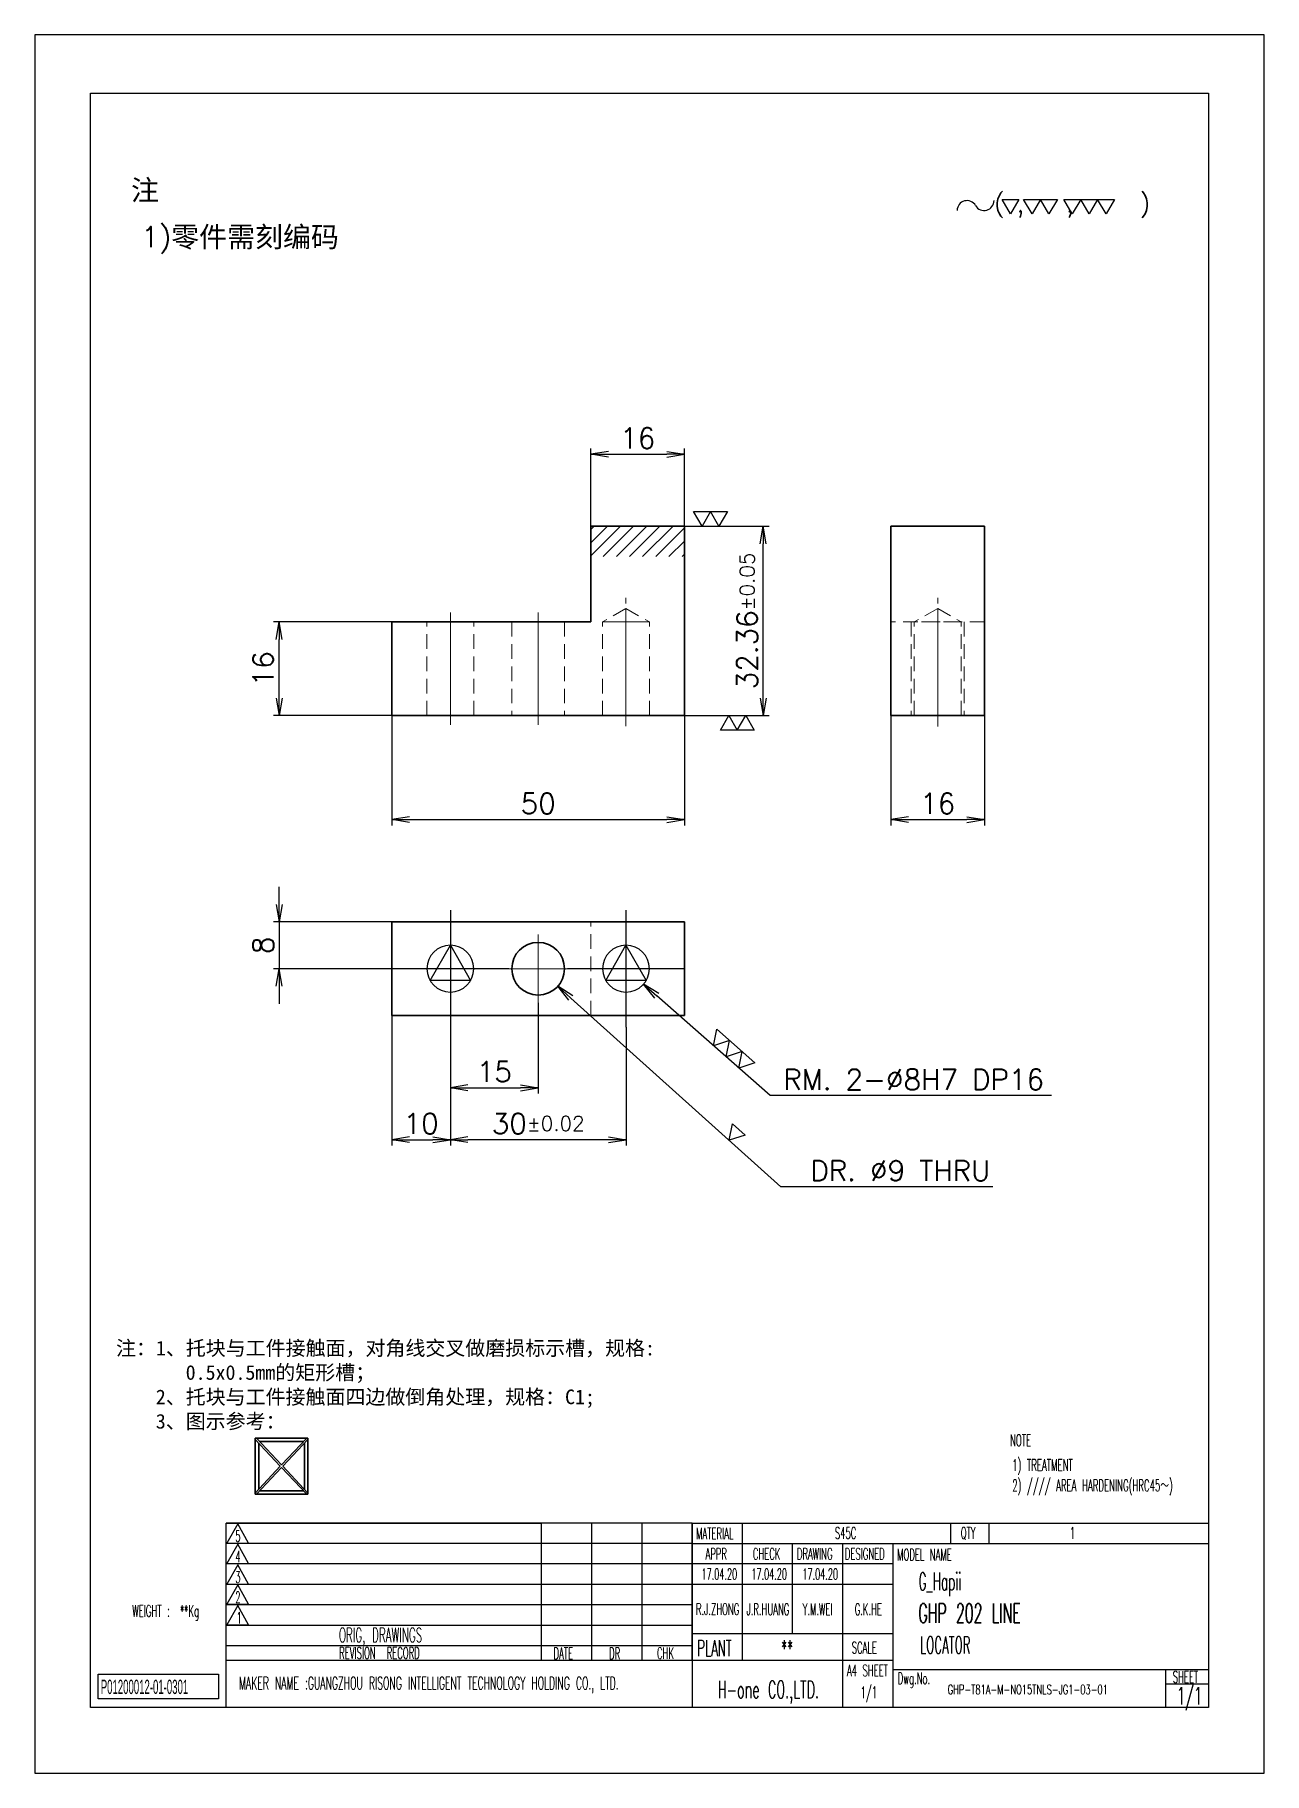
# Model space of a CAD drawing. Header units: millimetres. Extents: x 7914 to 16415, y -883 to 305.
# Drawn here: x 9636.4 to 9846.4, y -882.1 to -585.1 of the extents above; entities that cross this region are included whole.
import ezdxf
from ezdxf.enums import TextEntityAlignment as Align

# ---------------------------------------------------------------- set-up
doc = ezdxf.new("R2010")
doc.units = ezdxf.units.MM
doc.linetypes.add('CENTER-HOKUTO', pattern=[23, 20, -1, 1, -1])
doc.linetypes.add('HIDDEN-HOKUTO', pattern=[3.8, 2.5, -1.3])
for name, color, linetype, lineweight in [('\\M+195B6\\M+18E9A(TEXT)', 7, 'Continuous', 40), ('AM_7', 2, 'CENTER-HOKUTO', 30), ('AM_HID', 1, 'HIDDEN-HOKUTO', 25), ('标注线(DIM)', 3, 'Continuous', 25)]:
    doc.layers.add(name, color=color, linetype=linetype, lineweight=lineweight)
doc.layers.add('title_frame', color=7, linetype='Continuous')
doc.layers.add('word_dim', color=253, linetype='Continuous')
doc.styles.add('MX_NOTE_STANDARD', font='txt.shx', dxfattribs={"bigfont": 'bigfont.shx'})
doc.styles.get("Standard").update_dxf_attribs({"font": 'romans.shx', "bigfont": 'bigfont.shx'})
doc.dimstyles.new('RS1-1', dxfattribs={"dimtxt": 3.5, "dimasz": 3, "dimexe": 1, "dimexo": 0, "dimgap": 1, "dimtad": 3, "dimdsep": 46, "dimtxsty": 'Standard', "dimblk1": 'OPEN', "dimblk2": 'OPEN', "dimsah": 1, "dimcen": 0, "dimclrd": 256, "dimclre": 256, "dimclrt": 3, "dimazin": 2, "dimtfac": 1, "dimtmove": 0, "dimatfit": 3, "dimldrblk": 'OPEN', "dimfxl": 0, "dimtolj": 1, "dimtzin": 0, "dimarcsym": 0})

msp = doc.modelspace()

# ---------------------------------------------------------------- texts
at = {"ltscale": 2, "char_height": 3.5, "attachment_point": 1}
for s, insert, width in [('{\\fSimSun|b0|i0|c134|p2;\\C3;注}', (9652.864, -609.903), 10.36469), ('{\\Fromans,bigfont|c134;\\C3;1)\\fSimSun|b0|i0|c134|p2;零件需刻编码}', (9654.623, -617.889), 96.90613)]:
    msp.add_mtext(s, dxfattribs=dict(at, insert=insert, width=width))
at = {"linetype": 'Continuous', "insert": (9787.399, -849.839), "char_height": 3, "width": 50.9, "attachment_point": 4}
msp.add_mtext('{\\W0.5;\\C3;G_Hapii }', dxfattribs=at)
at = {"color": 3, "linetype": 'Continuous', "insert": (9792.355, -866.997), "char_height": 1.6, "width": 37.13137, "attachment_point": 1}
msp.add_mtext('{\\W0.65;GHP-T81A-M-NO15TNLS-JG1-03-01}', dxfattribs=at)
at = {"layer": '\\M+195B6\\M+18E9A(TEXT)', "insert": (9650.293, -815.869), "char_height": 2.5, "width": 103.9142, "attachment_point": 4}
msp.add_mtext('{\\fSimSun|b0|i0|c134|p2;\\C3;注：1、托块与工件接触面，对角线交叉做磨损标示槽，规格:\\P       0.5x0.5mm的矩形槽；\\P    2、托块与工件接触面四边做倒角处理，规格：C1;\\P    3、图示参考：}', dxfattribs=at)
at = {"layer": 'title_frame', "color": 3, "style": 'MX_NOTE_STANDARD'}
for s, height, width, p in [('NOTE', 2, 0.5341, (9802.997, -826.226)), ('NOTE', 1.96, 0.545, (9802.997, -826.226)), ('NOTE', 1.96, 0.545, (9802.997, -826.226)), ('1) TREATMENT', 2, 0.5341, (9803.386, -830.449)), ('1) TREATMENT', 1.96, 0.545, (9803.386, -830.449)), ('1) TREATMENT', 1.96, 0.545, (9803.386, -830.449)), ('2) //// AREA HARDENING(HRC45\\M+18160)', 2, 0.5341, (9803.386, -833.949)), ('2) //// AREA HARDENING(HRC45\\M+18160)', 2, 0.5341, (9803.386, -833.949)), ('2) //// AREA HARDENING(HRC45\\M+18160)', 2, 0.5341, (9803.386, -833.949)), ('S45C', 1.9728, 0.5341, (9773.096, -842.061)), ('1', 1.973, 0.5341, (9813.223, -842.061)), ('17.04.20', 1.9, 0.5341, (9750.309, -849.036)), ('17.04.20', 1.9, 0.5341, (9758.821, -849.036)), ('17.04.20', 1.9, 0.5341, (9767.538, -849.036)), ('WEIGHT : ', 2, 0.5341, (9653.059, -855.372)), ('**Kg', 2, 0.5341, (9661.206, -855.372)), ('GHP 202 LINE', 3.3, 0.5341, (9787.361, -856.409)), ('**', 2.74, 0.5341, (9763.915, -862.09)), ('LOCATOR', 2.94, 0.5, (9787.609, -861.673)), ('H-one CO.,LTD.', 3, 0.5341, (9753.078, -869.31)), ('1/1', 1.9728, 0.5341, (9777.504, -869.291)), ('SHEET', 1.9728, 0.5341, (9830.812, -866.648)), ('1/1', 3, 0.5341, (9831.529, -870.384))]:
    msp.add_text(s, height=height, dxfattribs=dict(at, width=width)).set_placement(p)
at = {"layer": 'title_frame', "color": 3, "style": 'MX_NOTE_STANDARD', "width": 0.5341}
for s, p in [('R.J.ZHONG', (9753.054, -855.653)), ('J.R.HUANG', (9761.649, -855.675)), ('Y.M.WEI', (9770.129, -855.671)), ('G.K.HE', (9778.799, -855.675))]:
    msp.add_text(s, height=1.9728, dxfattribs=at).set_placement(p, align=Align.BOTTOM_CENTER)
at = {"layer": 'title_frame', "color": 3, "insert": (9647.69, -866.126), "char_height": 2.45, "width": 4.1107, "attachment_point": 1, "style": 'MX_NOTE_STANDARD'}
msp.add_mtext('{\\f3 of 9 Barcode|b0|i0|c0|p82;\\W0.5;P01200012-01-0301}', dxfattribs=at)

# ---------------------------------------------------------------- blocks, each defined once
blk = doc.blocks.new('A$C0CE446BE')
at = {"layer": 'title_frame'}
for p, q in [((-167.83, 0), (-167.83, 31.5)), ((-167.83, 31.5), (-113.92, 31.5)), ((-88.2, 31.5), (-167.83, 31.5)), ((-165.84, 31.38), (-167.72, 28.05)), ((-163.97, 28.05), (-165.84, 31.38)), ((-113.92, 8), (-113.92, 31.5)), ((-105.35, 8), (-105.35, 31.5)), ((-105.35, 8), (-105.35, 31.5)), ((-96.78, 8), (-96.78, 31.5)), ((-96.78, 8), (-96.78, 31.5)), ((-88.2, 8), (-88.2, 31.5)), ((-88.2, 31.5), (-88.2, 0)), ((-88.2, 31.5), (-88.2, 0)), ((-88.2, 31.5), (0, 31.5)), ((-79.62, 8), (-79.62, 31.5)), ((-44.1, 31.5), (-44.1, 28)), ((-37.53, 31.5), (-37.53, 28)), ((-113.92, 28), (-167.83, 28)), ((-88.2, 28), (-167.83, 28)), ((-167.72, 28.05), (-163.97, 28.05)), ((-165.84, 27.9), (-167.72, 24.58)), ((-163.97, 24.58), (-165.84, 27.9)), ((-88.2, 28), (0, 28)), ((-71.05, 12.6), (-71.05, 28)), ((-62.47, 0), (-62.47, 28)), ((-53.9, 0), (-53.9, 28)), ((-113.92, 24.5), (-167.83, 24.5)), ((-88.2, 24.5), (-167.83, 24.5)), ((-167.72, 24.58), (-163.97, 24.58)), ((-165.84, 24.37), (-167.72, 21.05)), ((-163.97, 21.05), (-165.84, 24.37)), ((-53.9, 24.5), (-88.2, 24.5)), ((-113.92, 21), (-167.83, 21)), ((-88.2, 21), (-167.83, 21)), ((-167.72, 21.05), (-163.97, 21.05)), ((-165.84, 20.96), (-167.72, 17.63)), ((-163.97, 17.63), (-165.84, 20.96)), ((-53.9, 21), (-88.2, 21)), ((-113.92, 17.5), (-167.83, 17.5)), ((-88.2, 17.5), (-167.83, 17.5)), ((-167.72, 17.63), (-163.97, 17.63)), ((-165.84, 17.43), (-167.72, 14.1)), ((-163.97, 14.1), (-165.84, 17.43)), ((-113.92, 14), (-167.83, 14)), ((-88.2, 14), (-167.83, 14)), ((-167.72, 14.1), (-163.97, 14.1)), ((-88.2, 12.6), (-53.9, 12.6)), ((-113.92, 10.5), (-167.83, 10.5)), ((-88.2, 10.5), (-167.83, 10.5)), ((-88.2, 8), (-167.83, 8)), ((-53.9, 8), (-88.2, 8)), ((-53.9, 6.5), (0, 6.5)), ((-7.35, 6.5), (-7.35, 0)), ((-7.35, 4), (0, 4)), ((0, 0), (-167.83, 0))]:
    blk.add_line(p, q, dxfattribs=at)
at = {"layer": 'title_frame', "color": 3, "style": 'MX_NOTE_STANDARD', "width": 0.5341}
for s, height, p in [('5', 1.92, (-166.24, 28.28)), ('MATERIAL', 1.973, (-87.53, 28.71)), ('QTY', 1.973, (-42.33, 28.8)), ('APPR', 1.973, (-85.93, 25.24)), ('CHECK', 1.973, (-77.84, 25.24)), ('DRAWING', 1.973, (-70.32, 25.24)), ('DESIGNED', 1.973, (-62.13, 25.24)), ('MODEL NAME', 1.973, (-53.2, 25.09)), ('4', 1.92, (-166.24, 24.8)), ('3', 1.92, (-166.24, 21.27)), ('2', 1.92, (-166.24, 17.86)), ('1', 1.92, (-166.04, 14.33)), ('ORIG, DRAWINGS', 2.4112, (-148.55, 11.16)), ('REVISION  RECORD', 1.9728, (-148.5, 8.32)), ('DATE', 1.973, (-111.89, 8.24)), ('DR', 1.973, (-102.39, 8.23)), ('CHK', 1.973, (-94.22, 8.27)), ('SCALE', 1.973, (-60.95, 9.22)), ('A4 SHEET', 1.973, (-61.77, 5.32)), ('MAKER NAME :GUANGZHOU RISONG INTELLIGENT TECHNOLOGY HOLDING CO., LTD.', 2.16, (-165.6, 3.07))]:
    blk.add_text(s, height=height, dxfattribs=at).set_placement(p)
blk = doc.blocks.new('A$C4356167B')
at = {"layer": 'word_dim', "ltscale": 2}
blk.add_blockref('A$C0CE446BE', (0, 0), dxfattribs=at)
at = {"layer": 'title_frame', "color": 3, "style": 'MX_NOTE_STANDARD', "width": 0.5341}
for s, height, p in [('PLANT', 2.74, (-87.36, 8.77)), ('Dwg.No.', 1.973, (-53.11, 3.98))]:
    blk.add_text(s, height=height, dxfattribs=at).set_placement(p)
blk = doc.blocks.new('A$C776344BA')
at = {"color": 7, "lineweight": 35, "ltscale": 0.4}
for p, q in [((0, 16), (0, 0)), ((15, 16), (15, 0)), ((1, 14.57), (1, 1.43)), ((14, 14.57), (14, 1.43))]:
    blk.add_line(p, q, dxfattribs=at)
at = {"color": 7, "lineweight": 35, "ltscale": 0.375}
for p, q in [((15, 16), (0, 16)), ((13.72, 15), (1.28, 15)), ((15, 0), (0, 0)), ((13.72, 1), (1.28, 1))]:
    blk.add_line(p, q, dxfattribs=at)
at = {"layer": '标注线(DIM)', "lineweight": -3}
for p, q in [((0, 15.63), (7.16, 8)), ((0.34, 16), (7.5, 8.37)), ((7.5, 8.37), (14.66, 16)), ((7.84, 8), (15, 15.63)), ((0, 0.37), (7.16, 8)), ((0.34, 0), (7.5, 7.63)), ((7.5, 7.63), (14.66, 0)), ((7.84, 8), (15, 0.37))]:
    blk.add_line(p, q, dxfattribs=at)
blk = doc.blocks.new('shiage0')
at = {"layer": 'word_dim', "color": 3, "linetype": 'Continuous'}
for centre, start, end in [((1.69, 0), 30, 180), ((4.61, 1.69), 210, 0)]:
    blk.add_arc(centre, 1.69, start, end, dxfattribs=at)
blk = doc.blocks.new('10')
at = {"layer": 'title_frame', "color": 3, "linetype": 'Continuous'}
for points in [[(9.63, 2.65), (8.18, 5.15), (11.07, 5.15)], [(13.31, 2.65), (11.86, 5.15), (17.64, 5.15), (16.2, 2.65), (14.75, 5.15)], [(20.17, 2.65), (18.73, 5.15), (27.4, 5.15), (25.95, 2.65), (24.51, 5.15), (23.06, 2.65), (21.62, 5.15)]]:
    blk.add_lwpolyline(points, close=True, dxfattribs=at)
blk.add_blockref('shiage0', (0.52, 3.24), dxfattribs=at)
blk.add_text('( ,   ,     )', height=3, dxfattribs=at).set_placement((6.84, 2.97))
blk = doc.blocks.new('MARK_8PIN')
at = {"color": 3, "linetype": 'Continuous'}
blk.add_lwpolyline([(0, 4), (-3.46, -2), (3.46, -2)], close=True, dxfattribs=at)
blk.add_circle((0, 0), 4, dxfattribs=at)
blk = doc.blocks.new('MARK_CENTER')
at = {"color": 2, "linetype": 'CENTER-HOKUTO'}
for p, q in [((0, 10), (0, -10)), ((-10, 0), (10, 0))]:
    blk.add_line(p, q, dxfattribs=at)
blk = doc.blocks.new('_Open')
at = {"color": 0, "lineweight": -2}
for p, q in [((-1, 0.167), (0, 0)), ((-1, -0.167), (0, 0)), ((0, 0), (-1, 0))]:
    blk.add_line(p, q, dxfattribs=at)
blk = doc.blocks.new('*D22')
at = {"layer": 'DEFPOINTS', "color": 0, "linetype": 'Continuous', "ltscale": 2}
for p in [(9707.41, -754.67), (9737.41, -754.67), (9707.41, -773.88)]:
    blk.add_point(p, dxfattribs=at)
at = {"layer": 'word_dim', "linetype": 'Continuous', "lineweight": -2, "ltscale": 2}
for p, q in [((9707.41, -754.67), (9707.41, -774.88)), ((9737.41, -754.67), (9737.41, -774.88)), ((9734.41, -773.88), (9710.41, -773.88))]:
    blk.add_line(p, q, dxfattribs=at)
at = {"layer": 'word_dim', "linetype": 'Continuous', "lineweight": -2, "ltscale": 2, "xscale": 3, "yscale": 3, "zscale": 3, "rotation": 180}
blk.add_blockref('_Open', (9707.41, -773.88), dxfattribs=at)
at = {"layer": 'word_dim', "linetype": 'Continuous', "lineweight": -2, "ltscale": 2, "xscale": 3, "yscale": 3, "zscale": 3}
blk.add_blockref('_Open', (9737.41, -773.88), dxfattribs=at)
at = {"layer": 'word_dim', "color": 3, "linetype": 'Continuous', "ltscale": 2, "insert": (9722.41, -771.13), "char_height": 3.5, "attachment_point": 5}
blk.add_mtext('\\A1;30{\\H0.715x;%%p0.02}', dxfattribs=at)
blk = doc.blocks.new('*D23')
at = {"layer": 'DEFPOINTS', "color": 0, "linetype": 'Continuous', "ltscale": 2}
for p in [(9722.41, -750.52), (9707.41, -754.67), (9722.41, -765.01)]:
    blk.add_point(p, dxfattribs=at)
at = {"layer": 'word_dim', "linetype": 'Continuous', "lineweight": -2, "ltscale": 2}
for p, q in [((9722.41, -750.52), (9722.41, -766.01)), ((9707.41, -754.67), (9707.41, -766.01)), ((9710.41, -765.01), (9719.41, -765.01))]:
    blk.add_line(p, q, dxfattribs=at)
at = {"layer": 'word_dim', "linetype": 'Continuous', "lineweight": -2, "ltscale": 2, "xscale": 3, "yscale": 3, "zscale": 3, "rotation": 180}
blk.add_blockref('_Open', (9707.41, -765.01), dxfattribs=at)
at = {"layer": 'word_dim', "linetype": 'Continuous', "lineweight": -2, "ltscale": 2, "xscale": 3, "yscale": 3, "zscale": 3}
blk.add_blockref('_Open', (9722.41, -765.01), dxfattribs=at)
at = {"layer": 'word_dim', "color": 3, "linetype": 'Continuous', "ltscale": 2, "insert": (9714.91, -762.26), "char_height": 3.5, "attachment_point": 5}
blk.add_mtext('\\A1;15', dxfattribs=at)
blk = doc.blocks.new('*D24')
at = {"layer": 'DEFPOINTS', "color": 0, "linetype": 'Continuous', "ltscale": 2}
for p in [(9734.4, -742.02), (9740.41, -747.31)]:
    blk.add_point(p, dxfattribs=at)
at = {"layer": 'word_dim', "linetype": 'Continuous', "lineweight": -2, "ltscale": 2}
for p, q in [((9762.02, -766.34), (9742.66, -749.29)), ((9810.06, -766.34), (9762.02, -766.34))]:
    blk.add_line(p, q, dxfattribs=at)
at = {"layer": 'word_dim', "linetype": 'Continuous', "lineweight": -2, "ltscale": 2, "xscale": 3, "yscale": 3, "zscale": 3, "rotation": 138.6324527778043}
blk.add_blockref('_Open', (9740.41, -747.31), dxfattribs=at)
at = {"layer": 'word_dim', "color": 3, "linetype": 'Continuous', "ltscale": 2, "insert": (9786.54, -763.59), "char_height": 3.5, "attachment_point": 5}
blk.add_mtext('\\A1;RM. 2-∅8H7 DP16', dxfattribs=at)
blk = doc.blocks.new('shiage3')
at = {"layer": 'word_dim', "color": 3, "linetype": 'Continuous'}
for p, q in [((-1.44, 2.5), (7.22, 2.5)), ((0, 0), (-1.44, 2.5)), ((1.44, 2.5), (0, 0)), ((2.89, 0), (1.44, 2.5)), ((4.33, 2.5), (2.89, 0)), ((5.77, 0), (4.33, 2.5)), ((7.22, 2.5), (5.77, 0))]:
    blk.add_line(p, q, dxfattribs=at)
blk = doc.blocks.new('*D25')
at = {"layer": 'DEFPOINTS', "color": 0, "linetype": 'Continuous', "ltscale": 2}
for p in [(9719.06, -741.66), (9725.75, -747.67)]:
    blk.add_point(p, dxfattribs=at)
at = {"layer": 'word_dim', "linetype": 'Continuous', "lineweight": -2, "ltscale": 2}
for p, q in [((9763.84, -781.92), (9727.98, -749.68)), ((9800.04, -781.92), (9763.84, -781.92))]:
    blk.add_line(p, q, dxfattribs=at)
at = {"layer": 'word_dim', "linetype": 'Continuous', "lineweight": -2, "ltscale": 2, "xscale": 3, "yscale": 3, "zscale": 3, "rotation": 138.0407007017122}
blk.add_blockref('_Open', (9725.75, -747.67), dxfattribs=at)
at = {"layer": 'word_dim', "color": 3, "linetype": 'Continuous', "ltscale": 2, "insert": (9784.27, -779.17), "char_height": 3.5, "attachment_point": 5}
blk.add_mtext('\\A1;DR. ∅9 THRU', dxfattribs=at)
blk = doc.blocks.new('shiage1')
at = {"layer": 'word_dim', "color": 3, "linetype": 'Continuous'}
for p, q in [((0, 0), (-1.44, 2.5)), ((-1.44, 2.5), (1.44, 2.5)), ((1.44, 2.5), (0, 0))]:
    blk.add_line(p, q, dxfattribs=at)
blk = doc.blocks.new('*D26')
at = {"layer": 'DEFPOINTS', "color": 0, "linetype": 'Continuous', "ltscale": 2}
for p in [(9678.17, -685.43), (9697.41, -685.43), (9697.41, -701.43)]:
    blk.add_point(p, dxfattribs=at)
at = {"layer": 'word_dim', "linetype": 'Continuous', "lineweight": -2, "ltscale": 2}
for p, q in [((9697.41, -685.43), (9677.17, -685.43)), ((9678.17, -698.43), (9678.17, -688.43)), ((9697.41, -701.43), (9677.17, -701.43))]:
    blk.add_line(p, q, dxfattribs=at)
at = {"layer": 'word_dim', "linetype": 'Continuous', "lineweight": -2, "ltscale": 2, "xscale": 3, "yscale": 3, "zscale": 3}
for p, rotation in [((9678.17, -685.43), 90), ((9678.17, -701.43), 270)]:
    blk.add_blockref('_Open', p, dxfattribs=dict(at, rotation=rotation))
at = {"layer": 'word_dim', "color": 3, "linetype": 'Continuous', "ltscale": 2, "insert": (9675.42, -693.43), "char_height": 3.5, "attachment_point": 5, "rotation": 90}
blk.add_mtext('\\A1;16', dxfattribs=at)
blk = doc.blocks.new('*D27')
at = {"layer": 'DEFPOINTS', "color": 0, "linetype": 'Continuous', "ltscale": 2}
for p in [(9697.41, -701.43), (9747.41, -701.43), (9747.41, -719.2)]:
    blk.add_point(p, dxfattribs=at)
at = {"layer": 'word_dim', "linetype": 'Continuous', "lineweight": -2, "ltscale": 2}
for p, q in [((9697.41, -701.43), (9697.41, -720.2)), ((9747.41, -701.43), (9747.41, -720.2)), ((9700.41, -719.2), (9744.41, -719.2))]:
    blk.add_line(p, q, dxfattribs=at)
at = {"layer": 'word_dim', "linetype": 'Continuous', "lineweight": -2, "ltscale": 2, "xscale": 3, "yscale": 3, "zscale": 3, "rotation": 180}
blk.add_blockref('_Open', (9697.41, -719.2), dxfattribs=at)
at = {"layer": 'word_dim', "linetype": 'Continuous', "lineweight": -2, "ltscale": 2, "xscale": 3, "yscale": 3, "zscale": 3}
blk.add_blockref('_Open', (9747.41, -719.2), dxfattribs=at)
at = {"layer": 'word_dim', "color": 3, "linetype": 'Continuous', "ltscale": 2, "insert": (9722.41, -716.45), "char_height": 3.5, "attachment_point": 5}
blk.add_mtext('\\A1;50', dxfattribs=at)
blk = doc.blocks.new('*D28')
at = {"layer": 'DEFPOINTS', "color": 0, "linetype": 'Continuous', "ltscale": 2}
for p in [(9747.41, -669.07), (9760.85, -669.07), (9747.41, -701.43)]:
    blk.add_point(p, dxfattribs=at)
at = {"layer": 'word_dim', "linetype": 'Continuous', "lineweight": -2, "ltscale": 2}
for p, q in [((9747.41, -669.07), (9761.85, -669.07)), ((9760.85, -698.43), (9760.85, -672.07)), ((9747.41, -701.43), (9761.85, -701.43))]:
    blk.add_line(p, q, dxfattribs=at)
at = {"layer": 'word_dim', "linetype": 'Continuous', "lineweight": -2, "ltscale": 2, "xscale": 3, "yscale": 3, "zscale": 3}
for p, rotation in [((9760.85, -669.07), 90), ((9760.85, -701.43), 270)]:
    blk.add_blockref('_Open', p, dxfattribs=dict(at, rotation=rotation))
at = {"layer": 'word_dim', "color": 3, "linetype": 'Continuous', "ltscale": 2, "insert": (9758.1, -685.25), "char_height": 3.5, "attachment_point": 5, "rotation": 90}
blk.add_mtext('\\A1;32.36{\\H0.715x;%%p0.05}', dxfattribs=at)
blk = doc.blocks.new('*D29')
at = {"layer": 'DEFPOINTS', "color": 0, "linetype": 'Continuous', "ltscale": 2}
for p in [(9782.65, -701.43), (9798.65, -701.43), (9798.65, -719.2)]:
    blk.add_point(p, dxfattribs=at)
at = {"layer": 'word_dim', "linetype": 'Continuous', "lineweight": -2, "ltscale": 2}
for p, q in [((9782.65, -701.43), (9782.65, -720.2)), ((9798.65, -701.43), (9798.65, -720.2)), ((9785.65, -719.2), (9795.65, -719.2))]:
    blk.add_line(p, q, dxfattribs=at)
at = {"layer": 'word_dim', "linetype": 'Continuous', "lineweight": -2, "ltscale": 2, "xscale": 3, "yscale": 3, "zscale": 3, "rotation": 180}
blk.add_blockref('_Open', (9782.65, -719.2), dxfattribs=at)
at = {"layer": 'word_dim', "linetype": 'Continuous', "lineweight": -2, "ltscale": 2, "xscale": 3, "yscale": 3, "zscale": 3}
blk.add_blockref('_Open', (9798.65, -719.2), dxfattribs=at)
at = {"layer": 'word_dim', "color": 3, "linetype": 'Continuous', "ltscale": 2, "insert": (9790.65, -716.45), "char_height": 3.5, "attachment_point": 5}
blk.add_mtext('\\A1;16', dxfattribs=at)
blk = doc.blocks.new('*D30')
at = {"layer": 'DEFPOINTS', "color": 0, "linetype": 'Continuous', "ltscale": 2}
for p in [(9747.41, -656.78), (9731.41, -672.43), (9747.41, -672.43)]:
    blk.add_point(p, dxfattribs=at)
at = {"layer": 'word_dim', "linetype": 'Continuous', "lineweight": -2, "ltscale": 2}
for p, q in [((9731.41, -672.43), (9731.41, -655.78)), ((9747.41, -672.43), (9747.41, -655.78)), ((9734.41, -656.78), (9744.41, -656.78))]:
    blk.add_line(p, q, dxfattribs=at)
at = {"layer": 'word_dim', "linetype": 'Continuous', "lineweight": -2, "ltscale": 2, "xscale": 3, "yscale": 3, "zscale": 3, "rotation": 180}
blk.add_blockref('_Open', (9731.41, -656.78), dxfattribs=at)
at = {"layer": 'word_dim', "linetype": 'Continuous', "lineweight": -2, "ltscale": 2, "xscale": 3, "yscale": 3, "zscale": 3}
blk.add_blockref('_Open', (9747.41, -656.78), dxfattribs=at)
at = {"layer": 'word_dim', "color": 3, "linetype": 'Continuous', "ltscale": 2, "insert": (9739.41, -654.03), "char_height": 3.5, "attachment_point": 5}
blk.add_mtext('\\A1;16', dxfattribs=at)
blk = doc.blocks.new('*D31')
at = {"layer": 'DEFPOINTS', "color": 0, "linetype": 'Continuous', "ltscale": 2}
for p in [(9697.41, -752.67), (9707.41, -754.67), (9707.41, -773.88)]:
    blk.add_point(p, dxfattribs=at)
at = {"layer": 'word_dim', "linetype": 'Continuous', "lineweight": -2, "ltscale": 2}
for p, q in [((9697.41, -752.67), (9697.41, -774.88)), ((9707.41, -754.67), (9707.41, -774.88)), ((9700.41, -773.88), (9704.41, -773.88))]:
    blk.add_line(p, q, dxfattribs=at)
at = {"layer": 'word_dim', "linetype": 'Continuous', "lineweight": -2, "ltscale": 2, "xscale": 3, "yscale": 3, "zscale": 3, "rotation": 180}
blk.add_blockref('_Open', (9697.41, -773.88), dxfattribs=at)
at = {"layer": 'word_dim', "linetype": 'Continuous', "lineweight": -2, "ltscale": 2, "xscale": 3, "yscale": 3, "zscale": 3}
blk.add_blockref('_Open', (9707.41, -773.88), dxfattribs=at)
at = {"layer": 'word_dim', "color": 3, "linetype": 'Continuous', "ltscale": 2, "insert": (9702.41, -771.13), "char_height": 3.5, "attachment_point": 5}
blk.add_mtext('\\A1;10', dxfattribs=at)
blk = doc.blocks.new('*D32')
at = {"layer": 'DEFPOINTS', "color": 0, "linetype": 'Continuous', "ltscale": 2}
for p in [(9697.41, -736.67), (9678.17, -744.67), (9697.41, -744.67)]:
    blk.add_point(p, dxfattribs=at)
at = {"layer": 'word_dim', "linetype": 'Continuous', "lineweight": -2, "ltscale": 2}
for p, q in [((9678.17, -733.67), (9678.17, -730.67)), ((9697.41, -736.67), (9677.17, -736.67)), ((9678.17, -736.67), (9678.17, -744.67)), ((9697.41, -744.67), (9677.17, -744.67)), ((9678.17, -747.67), (9678.17, -750.67))]:
    blk.add_line(p, q, dxfattribs=at)
at = {"layer": 'word_dim', "linetype": 'Continuous', "lineweight": -2, "ltscale": 2, "xscale": 3, "yscale": 3, "zscale": 3}
for p, rotation in [((9678.17, -736.67), 270), ((9678.17, -744.67), 90)]:
    blk.add_blockref('_Open', p, dxfattribs=dict(at, rotation=rotation))
at = {"layer": 'word_dim', "color": 3, "linetype": 'Continuous', "ltscale": 2, "insert": (9675.42, -740.67), "char_height": 3.5, "attachment_point": 5, "rotation": 90}
blk.add_mtext('\\A1;8', dxfattribs=at)

# ---------------------------------------------------------------- dimensions: what is measured, and where the dimension line sits
at = {"layer": 'word_dim', "linetype": 'Continuous', "ltscale": 2}
for base, p1, p2, picture, middle in [((9747.405, -656.777), (9731.405, -672.427), (9747.405, -672.427), '*D30', (9739.405, -654.027)), ((9747.405, -719.203), (9697.405, -701.425), (9747.405, -701.425), '*D27', (9722.405, -716.453)), ((9798.645, -719.203), (9782.645, -701.425), (9798.645, -701.425), '*D29', (9790.645, -716.453)), ((9707.405, -773.879), (9697.405, -752.665), (9707.405, -754.665), '*D31', (9702.405, -771.129))]:
    dim = msp.add_linear_dim(base=base, p1=p1, p2=p2, dimstyle='RS1-1', dxfattribs=at)
    dim.commit()
    dim.dimension.update_dxf_attribs({"geometry": picture, "text_midpoint": middle})
for base, p1, p2, angle, text, picture, middle in [((9760.85, -669.068), (9747.405, -701.425), (9747.405, -669.068), 90, '<>{\\H0.715x;%%p0.05}', '*D28', (9758.1, -685.247)), ((9707.405, -773.879), (9737.405, -754.665), (9707.405, -754.665), 180, '<>{\\H0.715x;%%p0.02}', '*D22', (9722.405, -771.129))]:
    dim = msp.add_linear_dim(base=base, p1=p1, p2=p2, angle=angle, text=text, dimstyle='RS1-1', dxfattribs=at)
    dim.commit()
    dim.dimension.update_dxf_attribs({"geometry": picture, "text_midpoint": middle})
for base, p1, p2, angle, picture, middle in [((9678.168, -685.425), (9697.405, -701.425), (9697.405, -685.425), 90, '*D26', (9675.418, -693.425)), ((9678.168, -744.665), (9697.405, -736.665), (9697.405, -744.665), 90, '*D32', (9675.418, -740.665)), ((9722.405, -765.013), (9707.405, -754.665), (9722.405, -750.515), 180, '*D23', (9714.905, -762.263))]:
    dim = msp.add_linear_dim(base=base, p1=p1, p2=p2, angle=angle, dimstyle='RS1-1', dxfattribs=at)
    dim.commit()
    dim.dimension.update_dxf_attribs({"geometry": picture, "text_midpoint": middle})
for p1, p2, text, picture, middle in [((9719.059, -741.657), (9725.752, -747.674), 'DR. <> THRU', '*D25', (9784.269, -781.916)), ((9734.403, -742.022), (9740.407, -747.309), 'RM. 2-<>H7 DP16', '*D24', (9786.538, -766.343))]:
    dim = msp.add_diameter_dim_2p(p1=p1, p2=p2, text=text, dimstyle='RS1-1', override={"dimtoh": 1, "dimtofl": 0}, dxfattribs=at)
    dim.commit()
    dim.dimension.update_dxf_attribs({"geometry": picture, "text_midpoint": middle, "dimtype": 163})

# ---------------------------------------------------------------- hatches: boundary and pattern name
at = {"layer": 'word_dim', "linetype": 'Continuous', "ltscale": 2}
h = msp.add_hatch(dxfattribs=at)
h.set_pattern_fill('ANSI31', color=256, scale=0.5, style=0)
h.set_pattern_definition([(45, (1116.3417, 2360.4417), (-1.12253202, 1.12253202), [])])
h.paths.add_polyline_path([(9747.405, -669.068), (9731.405, -669.068), (9731.405, -674.267), (9747.405, -674.267)])

# ---------------------------------------------------------------- linework, layer by layer
at = {"color": 7, "lineweight": 35, "ltscale": 0.4}
for p, q in [((9747.405, -669.068), (9731.405, -669.068)), ((9798.645, -669.068), (9782.645, -669.068)), ((9697.405, -701.425), (9697.405, -685.425)), ((9798.645, -701.425), (9782.645, -701.425)), ((9697.405, -752.665), (9697.405, -736.665)), ((9747.405, -752.665), (9747.405, -736.665))]:
    msp.add_line(p, q, dxfattribs=at)
at = {"color": 7, "lineweight": 35, "ltscale": 0.408925}
msp.add_line((9731.405, -669.068), (9731.405, -685.425), dxfattribs=at)
at = {"color": 7, "lineweight": 35}
for p, q in [((9747.405, -701.425), (9747.405, -669.068)), ((9782.645, -701.425), (9782.645, -669.068)), ((9798.645, -669.068), (9798.645, -701.425)), ((9731.405, -685.425), (9697.405, -685.425)), ((9697.405, -701.425), (9747.405, -701.425)), ((9697.405, -736.665), (9747.405, -736.665)), ((9697.405, -752.665), (9747.405, -752.665))]:
    msp.add_line(p, q, dxfattribs=at)
msp.add_circle((9722.405, -744.665), 4.5, dxfattribs=at)
at = {"layer": 'AM_7', "color": 2, "lineweight": 13}
for p, q in [((9737.405, -703.256), (9737.405, -681.285)), ((9790.645, -703.257), (9790.645, -681.285)), ((9707.405, -703.025), (9707.405, -683.825)), ((9722.405, -683.825), (9722.405, -703.026)), ((9707.405, -739.465), (9707.405, -749.865)), ((9722.405, -738.815), (9722.405, -750.515)), ((9728.255, -744.665), (9716.555, -744.665))]:
    msp.add_line(p, q, dxfattribs=at)
at = {"layer": 'AM_HID', "color": 1, "lineweight": 13}
for p, q in [((9703.405, -701.425), (9703.405, -685.425)), ((9711.405, -701.425), (9711.405, -685.425)), ((9717.905, -685.425), (9717.905, -701.425)), ((9726.905, -685.425), (9726.905, -701.425)), ((9737.405, -683.116), (9733.405, -685.425)), ((9739.323, -685.425), (9733.405, -685.425)), ((9733.405, -701.425), (9733.405, -685.425)), ((9741.405, -685.425), (9735.488, -685.425)), ((9737.405, -683.116), (9741.405, -685.425)), ((9741.405, -701.425), (9741.405, -685.425)), ((9798.645, -685.425), (9782.645, -685.425)), ((9786.145, -685.425), (9786.145, -701.425)), ((9790.645, -683.116), (9786.645, -685.425)), ((9794.156, -685.425), (9786.645, -685.425)), ((9786.645, -701.425), (9786.645, -685.425)), ((9786.645, -701.425), (9786.645, -685.425)), ((9794.645, -685.425), (9787.135, -685.425)), ((9790.645, -683.116), (9794.645, -685.425)), ((9794.645, -701.425), (9794.645, -685.425)), ((9794.645, -701.425), (9794.645, -685.425)), ((9795.145, -685.425), (9795.145, -701.425)), ((9731.405, -752.665), (9731.405, -736.665))]:
    msp.add_line(p, q, dxfattribs=at)
at = {"layer": 'title_frame'}
for p, q in [((9645.922, -595.11), (9836.922, -595.11)), ((9645.922, -870.86), (9645.922, -595.11)), ((9650.922, -595.11), (9836.922, -595.11)), ((9836.922, -595.11), (9836.922, -870.86)), ((9748.722, -839.36), (9748.722, -842.86)), ((9647.276, -865.17), (9667.804, -865.17)), ((9647.276, -869.371), (9647.276, -865.17)), ((9667.804, -865.17), (9667.804, -869.371)), ((9667.804, -869.371), (9647.276, -869.371)), ((9836.922, -870.86), (9645.922, -870.86)), ((9836.922, -870.86), (9783.022, -870.86)), ((9836.922, -870.86), (9783.022, -870.86))]:
    msp.add_line(p, q, dxfattribs=at)
at = {"layer": 'title_frame', "color": 4}
msp.add_lwpolyline([(9636.422, -882.11), (9846.422, -882.11), (9846.422, -585.11), (9636.422, -585.11)], close=True, dxfattribs=at)
at = {"layer": 'word_dim', "color": 3, "linetype": 'Continuous', "ltscale": 2}
for points in [[(9750.393, -669.068), (9748.948, -666.566), (9754.728, -666.566), (9753.283, -669.068), (9751.838, -666.566)], [(9757.861, -701.425), (9759.306, -703.928), (9753.526, -703.928), (9754.971, -701.425), (9756.416, -703.928)]]:
    msp.add_lwpolyline(points, close=True, dxfattribs=at)

# ---------------------------------------------------------------- block references
at = {"layer": 'word_dim', "linetype": 'Continuous', "ltscale": 2}
msp.add_blockref('10', (9793.453, -618.375), dxfattribs=at)
at = {"layer": 'word_dim', "color": 3, "linetype": 'CENTER-HOKUTO', "ltscale": 2, "xscale": -1}
for p in [(9707.405, -744.665), (9737.405, -744.665)]:
    msp.add_blockref('MARK_CENTER', p, dxfattribs=at)
at = {"layer": 'word_dim', "color": 3, "ltscale": 2, "xscale": -1}
msp.add_blockref('MARK_8PIN', (9707.405, -744.665), dxfattribs=at)
at = {"layer": 'word_dim', "color": 3, "linetype": 'Continuous', "ltscale": 2, "xscale": -1}
msp.add_blockref('MARK_8PIN', (9737.405, -744.665), dxfattribs=at)
at = {"layer": 'word_dim', "color": 3, "linetype": 'Continuous', "ltscale": 2}
for name, p, rotation in [('shiage3', (9752.351, -757.827), 318.6324527778314), ('shiage1', (9755.01, -773.981), 318.040700701743)]:
    msp.add_blockref(name, p, dxfattribs=dict(at, rotation=rotation))
at = {"layer": 'word_dim', "ltscale": 2}
msp.add_blockref('A$C4356167B', (9836.922, -870.86), dxfattribs=at)
at = {"layer": '标注线(DIM)', "lineweight": -3, "xscale": 0.5999999999985448, "yscale": 0.6000000000003638, "zscale": 0.6}
msp.add_blockref('A$C776344BA', (9674.068, -834.462), dxfattribs=at)

msp.set_redraw_order([(e.dxf.handle, doc.entitydb.next_handle()) for e in msp.query("TEXT MTEXT ATTDEF DIMENSION ARC_DIMENSION")])  # texts and dimensions are drawn at this point

doc.saveas('drawing.dxf')
